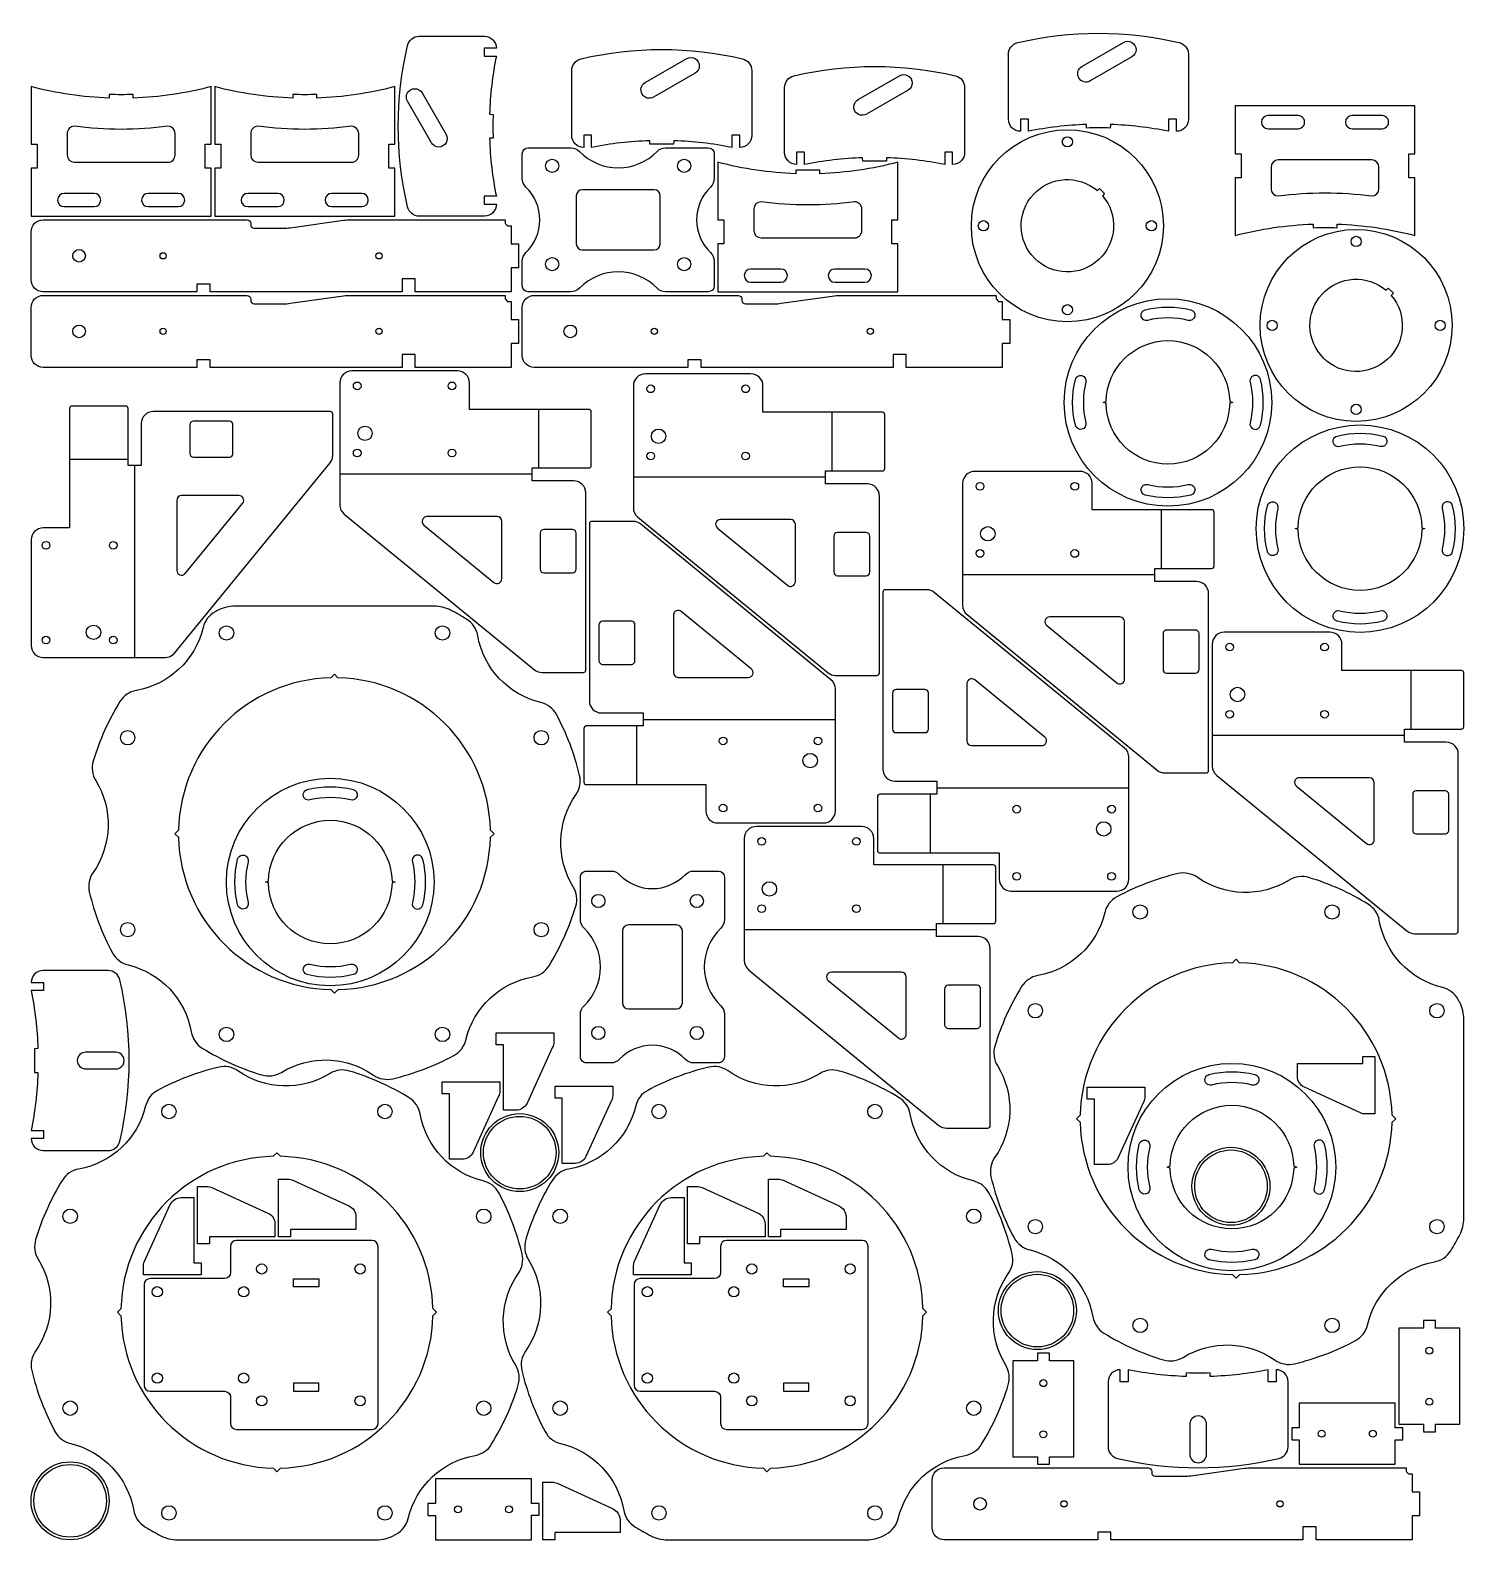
# Model space of a CAD drawing. Extents: x 742 to 1937, y 2055 to 3314.
import ezdxf

# ---------------------------------------------------------------- set-up
doc = ezdxf.new("R2010")
doc.units = 0

# ---------------------------------------------------------------- blocks, each defined once
blk = doc.blocks.new('Part772736127', base_point=(-32.5, -32.5))
at = {"layer": '1'}
for radius in [32.5, 30.25]:
    blk.add_circle((0, 0), radius, dxfattribs=at)
blk = doc.blocks.new('Part1965034596', base_point=(-105, -78.79375))
at = {"layer": '1'}
blk.add_lwpolyline([(90, 73.79375, 0.414213562373101), (85, 78.79375), (-28, 78.79375, 0.414213562373095), (-33, 73.79375), (-33, 52, -0.414213562373095), (-38, 47), (-100, 47, 0.414213562373092), (-105, 42), (-105, -42, 0.414213562373099), (-100, -47), (-38, -47, -0.414213562373095), (-33, -52), (-33, -73.79375, 0.414213562373095), (-28, -78.79375), (85, -78.79375, 0.414213562373092), (90, -73.79375)], format="xyb", close=True, dxfattribs=at)
for points in [[(40.5, 46.8), (40.5, 40.2), (19.5, 40.2), (19.5, 46.8)], [(40.5, -40.2), (19.5, -40.2), (19.5, -46.8), (40.5, -46.8)]]:
    blk.add_lwpolyline(points, close=True, dxfattribs=at)
for centre, radius in [((-7, 55), 4.25), ((75, 55), 4.24999999999999), ((-94, 36), 4.24999999999999), ((-22, 36), 4.24999999999999), ((-94, -36), 4.25), ((-22, -36), 4.25), ((-7, -55), 4.25), ((75, -55), 4.24999999999999)]:
    blk.add_circle(centre, radius, dxfattribs=at)
blk = doc.blocks.new('Part1704100610', base_point=(-189.73666, -204.851488))
at = {"layer": '1'}
for points in [[(204.309539385929, 48.5552480779315, 0.0650617347831467), (184.971948251399, 99.4252400554387, 0.213966066915621), (172.00150119253, 109.409070233091, -0.298626276793073), (119.338404129656, 165.267075854709, 0.213966066916076), (110.13491558279, 178.802405938991, 0.0650617347831469), (60.490657473481, 201.099180402143, 0.213966066915617), (44.259532382469, 198.987323352667, -0.298626276792599), (-32.4764752276682, 201.246464859809, 0.213966066915617), (-48.5552480779314, 204.309539385929, 0.0650617347831463), (-99.4252400555704, 184.971948251343, 0.213966066915617), (-109.409070233131, 172.00150119262, -0.298626276792598), (-165.267075854743, 119.33840412965, 0.213966066915619), (-178.802405938918, 110.134915582913, 0.0182533898099952), (-186.359436211776, 96.7995895385324, 0.120342421892805), (-189.7366596101, 82.9710767473), (-189.7366596101, -82.9710767473, 0.120342421892803), (-186.359436211729, -96.7995895386266, 0.00353541042897202), (-184.971948251399, -99.4252400554388, 0.213966066915616), (-172.00150119262, -109.409070233031, -0.298626276793075), (-119.338404129702, -165.26707585467, 0.213966066915621), (-110.134915583043, -178.8024059389, 0.0650617347835846), (-60.490657473481, -201.099180402143, 0.213966066915615), (-44.2595323824586, -198.987323352715, -0.298626276793075), (32.4764752276684, -201.246464859879, 0.213966066915617), (48.5552480775748, -204.309539386014, 0.0650617347835856), (99.4252400554704, -184.971948251343, 0.213966066915618), (109.409070233091, -172.00150119263, -0.298626276793074), (165.267075854709, -119.338404129657, 0.213966066915616), (178.8024059389, -110.134915582943, 0.0650617347835846), (201.099180402153, -60.4906574735506, 0.213966066915619), (198.987323352667, -44.259532382469, -0.298626276793074), (201.246464859879, 32.4764752276684, 0.213966066916073)], [(133, 0), (129.965380005602, 2.99999999992765, 0.400905769486172), (2.93378322918637, 129.966891614611), (0, 133), (-2.99999999992764, 129.965380005602, 0.400905769486172), (-129.966891614611, 2.93378322918637), (-133, 0), (-129.965380005602, -2.99999999992766, 0.400905769486172), (-2.93378322918632, -129.966891614611), (0, -133), (2.99999999992765, -129.965380005602, 0.400905769486172), (129.966891614611, -2.93378322918633)]]:
    blk.add_lwpolyline(points, format="xyb", close=True, dxfattribs=at)
for centre, radius in [((-80, 172.3368793961), 6), ((80, 172.3368793961), 6.00000000000003), ((-167.3320053068, 90), 6.00000000000003), ((167.3320053068, 90), 6.00000000000003), ((-167.3320053068, -90), 6.00000000000001), ((167.3320053068, -90), 6.00000000000001), ((-80, -172.3368793961), 6), ((80, -172.3368793961), 6.00000000000003)]:
    blk.add_circle(centre, radius, dxfattribs=at)
blk = doc.blocks.new('Part1597019131', base_point=(-105, -78.79375))
at = {"layer": '1'}
blk.add_lwpolyline([(90, 73.79375, 0.414213562373101), (85, 78.79375), (-28, 78.79375, 0.414213562373095), (-33, 73.79375), (-33, 52, -0.414213562373095), (-38, 47), (-100, 47, 0.414213562373092), (-105, 42), (-105, -42, 0.414213562373099), (-100, -47), (-38, -47, -0.414213562373095), (-33, -52), (-33, -73.79375, 0.414213562373095), (-28, -78.79375), (85, -78.79375, 0.414213562373092), (90, -73.79375)], format="xyb", close=True, dxfattribs=at)
for points in [[(40.5, 46.8), (40.5, 40.2), (19.5, 40.2), (19.5, 46.8)], [(40.5, -40.2), (19.5, -40.2), (19.5, -46.8), (40.5, -46.8)]]:
    blk.add_lwpolyline(points, close=True, dxfattribs=at)
for centre, radius in [((-7, 55), 4.25), ((75, 55), 4.24999999999999), ((-94, 36), 4.24999999999999), ((-22, 36), 4.24999999999999), ((-94, -36), 4.25), ((-22, -36), 4.25), ((-7, -55), 4.25), ((75, -55), 4.24999999999999)]:
    blk.add_circle(centre, radius, dxfattribs=at)
blk = doc.blocks.new('Part998661393', base_point=(-189.73666, -204.851488))
at = {"layer": '1'}
for points in [[(204.309539385929, 48.5552480779315, 0.0650617347831467), (184.971948251399, 99.4252400554387, 0.213966066915621), (172.00150119253, 109.409070233091, -0.298626276793073), (119.338404129656, 165.267075854709, 0.213966066916076), (110.13491558279, 178.802405938991, 0.0650617347831469), (60.490657473481, 201.099180402143, 0.213966066915617), (44.259532382469, 198.987323352667, -0.298626276792599), (-32.4764752276682, 201.246464859809, 0.213966066915617), (-48.5552480779314, 204.309539385929, 0.0650617347831463), (-99.4252400555704, 184.971948251343, 0.213966066915617), (-109.409070233131, 172.00150119262, -0.298626276792598), (-165.267075854743, 119.33840412965, 0.213966066915619), (-178.802405938918, 110.134915582913, 0.0182533898099952), (-186.359436211776, 96.7995895385324, 0.120342421892805), (-189.7366596101, 82.9710767473), (-189.7366596101, -82.9710767473, 0.120342421892803), (-186.359436211729, -96.7995895386266, 0.00353541042897202), (-184.971948251399, -99.4252400554388, 0.213966066915616), (-172.00150119262, -109.409070233031, -0.298626276793075), (-119.338404129702, -165.26707585467, 0.213966066915621), (-110.134915583043, -178.8024059389, 0.0650617347835846), (-60.490657473481, -201.099180402143, 0.213966066915615), (-44.2595323824586, -198.987323352715, -0.298626276793075), (32.4764752276684, -201.246464859879, 0.213966066915617), (48.5552480775748, -204.309539386014, 0.0650617347835856), (99.4252400554704, -184.971948251343, 0.213966066915618), (109.409070233091, -172.00150119263, -0.298626276793074), (165.267075854709, -119.338404129657, 0.213966066915616), (178.8024059389, -110.134915582943, 0.0650617347835846), (201.099180402153, -60.4906574735506, 0.213966066915619), (198.987323352667, -44.259532382469, -0.298626276793074), (201.246464859879, 32.4764752276684, 0.213966066916073)], [(133, 0), (129.965380005602, 2.99999999992765, 0.400905769486172), (2.93378322918637, 129.966891614611), (0, 133), (-2.99999999992764, 129.965380005602, 0.400905769486172), (-129.966891614611, 2.93378322918637), (-133, 0), (-129.965380005602, -2.99999999992766, 0.400905769486172), (-2.93378322918632, -129.966891614611), (0, -133), (2.99999999992765, -129.965380005602, 0.400905769486172), (129.966891614611, -2.93378322918633)]]:
    blk.add_lwpolyline(points, format="xyb", close=True, dxfattribs=at)
for centre, radius in [((-80, 172.3368793961), 6), ((80, 172.3368793961), 6.00000000000003), ((-167.3320053068, 90), 6.00000000000003), ((167.3320053068, 90), 6.00000000000003), ((-167.3320053068, -90), 6.00000000000001), ((167.3320053068, -90), 6.00000000000001), ((-80, -172.3368793961), 6), ((80, -172.3368793961), 6.00000000000003)]:
    blk.add_circle(centre, radius, dxfattribs=at)
blk = doc.blocks.new('Part1743427848', base_point=(-86.2530466, 179.488006))
at = {"layer": '1'}
blk.add_lwpolyline([(6.3446482953, 209.8935032245), (0.0448051234, 209.8928922702), (0.0448051234, 230.2909654144), (-79.9532034087, 230.283207264), (-79.9532034087, 209.8851341197), (-86.2530465806, 209.8845231654), (-86.2530465806, 199.8854677025), (-79.9532034087, 199.8860786568), (-79.9532034087, 179.4880055126), (0.0448051234, 179.495763663), (0.0448051234, 199.8938368073), (6.3446482953, 199.8944477616)], close=True, dxfattribs=at)
for centre, radius in [((-61.2533683553, 204.8873036054), 2.89984235036404), ((-18.654428812, 204.8914348205), 2.89984235036402)]:
    blk.add_circle(centre, radius, dxfattribs=at)
blk = doc.blocks.new('Part1932540081', base_point=(-1.0658141e-14, 0))
at = {"layer": '1'}
blk.add_lwpolyline([(406.3, 40), (406.3, 20), (400, 20), (400, 0), (320.1, 0), (320.1, 10.85), (309.1, 10.85), (309.1, 0), (149.1, 0), (149.1, 6.35), (138.1, 6.35), (138.1, 0), (10, 8.88178419700125e-15, -0.414213562373095), (0, 10), (-1.06581410364015e-14, 50, -0.414213562373095), (10, 60), (180, 60, -0.414213562373096), (183, 57), (183, 56, 0.414213562373106), (186, 52.9999999999999), (210.2135871688, 53, 0.0347880087362431), (215.7595009502, 53.386330133), (260.2404990498, 59.613669867, -0.0347880087362425), (265.7864128312, 60.0000000000072), (395, 60), (395, 57), (397, 55), (400, 55), (400, 40)], format="xyb", close=True, dxfattribs=at)
for centre, radius in [((40, 30), 5.25000000000001), ((110, 30), 2.59999999999999), ((290, 30), 2.60000000000002)]:
    blk.add_circle(centre, radius, dxfattribs=at)
blk = doc.blocks.new('Part1883483843', base_point=(-75, -45))
at = {"layer": '1'}
for points in [[(75, 19.1818861565, 0.348317662192296), (67.2807017543825, 28.9183331217722, 0.115557869073172), (-67.2807017542823, 28.9183331218198, 0.348317662192296), (-75, 19.1818861565), (-75, -35, 0.414213562373095), (-65, -45), (-65, -34.8), (-58.4, -34.8), (-58.4000000000326, -45.0000000000537, -0.0413680035590615), (-10, -39.3311559539), (-9.8983050847, -42.3294318158, -0.0169540243891605), (9.89830508492086, -42.3294318157606), (10, -39.3311559539, -0.0413680035590613), (58.4, -45), (58.4, -34.8), (65, -34.8), (65, -45, 0.414213562373096), (75, -35)], [(6.99999999999999, 25.5, 1), (-6.99999999999999, 25.5), (-7, 0.5, 1), (6.99999999999999, 0.499999999999998)]]:
    blk.add_lwpolyline(points, format="xyb", close=True, dxfattribs=at)
blk = doc.blocks.new('Part278278128', base_point=(-86.2530466, 179.488006))
at = {"layer": '1'}
blk.add_lwpolyline([(6.3446482953, 209.8935032245), (0.0448051234, 209.8928922702), (0.0448051234, 230.2909654144), (-79.9532034087, 230.283207264), (-79.9532034087, 209.8851341197), (-86.2530465806, 209.8845231654), (-86.2530465806, 199.8854677025), (-79.9532034087, 199.8860786568), (-79.9532034087, 179.4880055126), (0.0448051234, 179.495763663), (0.0448051234, 199.8938368073), (6.3446482953, 199.8944477616)], close=True, dxfattribs=at)
for centre, radius in [((-61.2533683553, 204.8873036054), 2.89984235036404), ((-18.654428812, 204.8914348205), 2.89984235036402)]:
    blk.add_circle(centre, radius, dxfattribs=at)
blk = doc.blocks.new('Part1150866557', base_point=(-32.5, -32.5))
at = {"layer": '1'}
for radius in [32.5, 30.25]:
    blk.add_circle((0, 0), radius, dxfattribs=at)
blk = doc.blocks.new('Part315220783', base_point=(-86.2530466, 179.488006))
at = {"layer": '1'}
blk.add_lwpolyline([(6.3446482953, 209.8935032245), (0.0448051234, 209.8928922702), (0.0448051234, 230.2909654144), (-79.9532034087, 230.283207264), (-79.9532034087, 209.8851341197), (-86.2530465806, 209.8845231654), (-86.2530465806, 199.8854677025), (-79.9532034087, 199.8860786568), (-79.9532034087, 179.4880055126), (0.0448051234, 179.495763663), (0.0448051234, 199.8938368073), (6.3446482953, 199.8944477616)], close=True, dxfattribs=at)
for centre, radius in [((-61.2533683553, 204.8873036054), 2.89984235036404), ((-18.654428812, 204.8914348205), 2.89984235036402)]:
    blk.add_circle(centre, radius, dxfattribs=at)
blk = doc.blocks.new('Part1193996722', base_point=(-86.2530466, 179.488006))
at = {"layer": '1'}
blk.add_lwpolyline([(6.3446482953, 209.8935032245), (0.0448051234, 209.8928922702), (0.0448051234, 230.2909654144), (-79.9532034087, 230.283207264), (-79.9532034087, 209.8851341197), (-86.2530465806, 209.8845231654), (-86.2530465806, 199.8854677025), (-79.9532034087, 199.8860786568), (-79.9532034087, 179.4880055126), (0.0448051234, 179.495763663), (0.0448051234, 199.8938368073), (6.3446482953, 199.8944477616)], close=True, dxfattribs=at)
for centre, radius in [((-61.2533683553, 204.8873036054), 2.89984235036404), ((-18.654428812, 204.8914348205), 2.89984235036402)]:
    blk.add_circle(centre, radius, dxfattribs=at)
blk = doc.blocks.new('Part947723894', base_point=(-32.5, -32.5))
at = {"layer": '1'}
for radius in [32.5, 30.25]:
    blk.add_circle((0, 0), radius, dxfattribs=at)
blk = doc.blocks.new('Part1746981867', base_point=(-86.5, -86.5))
at = {"layer": '1'}
for points in [[(19.0805870326648, 77.1762994609093, -1), (16.9205205761352, 68.4393598992907, 0.121783493089402), (-16.9205205761482, 68.4393598993465, -1), (-19.0805870326648, 77.1762994610093, -0.121783493089402)], [(54, 0), (51.494514551, -0.7516456347, -0.985509909313721), (-51.4945145509675, -0.751645634721944), (-54, 0), (-51.4945145509675, 0.751645634721933, -0.985509909313721), (51.4945145509675, 0.751645634721934)], [(-68.4393598993455, 16.9205205761479, 0.121783493089402), (-68.4393598993455, -16.9205205761479, -0.999999999999996), (-77.1762994609627, -19.0805870326771, -0.121783493089402), (-77.1762994609093, 19.0805870326648, -1)], [(77.1762994610109, 19.0805870326652, 1), (68.4393598993464, 16.9205205761481, -0.121783493089403), (68.4393598993464, -16.9205205761482, 1), (77.17629946101, -19.0805870326649, 0.121783493089402)], [(19.0805870326775, -77.1762994609642, -0.121783493089403), (-19.0805870326775, -77.1762994609642, -0.999999999999998), (-16.920520576135, -68.4393598992899, 0.121783493089403), (16.9205205761477, -68.4393598993448, -1)]]:
    blk.add_lwpolyline(points, format="xyb", close=True, dxfattribs=at)
blk.add_circle((0, 0), 86.5, dxfattribs=at)
blk = doc.blocks.new('Part1781340505', base_point=(-189.73666, -204.851488))
at = {"layer": '1'}
for points in [[(204.309539385929, 48.5552480779315, 0.0650617347831467), (184.971948251399, 99.4252400554387, 0.213966066915621), (172.00150119253, 109.409070233091, -0.298626276793073), (119.338404129656, 165.267075854709, 0.213966066916076), (110.13491558279, 178.802405938991, 0.0650617347831469), (60.490657473481, 201.099180402143, 0.213966066915617), (44.259532382469, 198.987323352667, -0.298626276792599), (-32.4764752276682, 201.246464859809, 0.213966066915617), (-48.5552480779314, 204.309539385929, 0.0650617347831463), (-99.4252400555704, 184.971948251343, 0.213966066915617), (-109.409070233131, 172.00150119262, -0.298626276792598), (-165.267075854743, 119.33840412965, 0.213966066915619), (-178.802405938918, 110.134915582913, 0.0182533898099952), (-186.359436211776, 96.7995895385324, 0.120342421892805), (-189.7366596101, 82.9710767473), (-189.7366596101, -82.9710767473, 0.120342421892803), (-186.359436211729, -96.7995895386266, 0.00353541042897202), (-184.971948251399, -99.4252400554388, 0.213966066915616), (-172.00150119262, -109.409070233031, -0.298626276793075), (-119.338404129702, -165.26707585467, 0.213966066915621), (-110.134915583043, -178.8024059389, 0.0650617347835846), (-60.490657473481, -201.099180402143, 0.213966066915615), (-44.2595323824586, -198.987323352715, -0.298626276793075), (32.4764752276684, -201.246464859879, 0.213966066915617), (48.5552480775748, -204.309539386014, 0.0650617347835856), (99.4252400554704, -184.971948251343, 0.213966066915618), (109.409070233091, -172.00150119263, -0.298626276793074), (165.267075854709, -119.338404129657, 0.213966066915616), (178.8024059389, -110.134915582943, 0.0650617347835846), (201.099180402153, -60.4906574735506, 0.213966066915619), (198.987323352667, -44.259532382469, -0.298626276793074), (201.246464859879, 32.4764752276684, 0.213966066916073)], [(133, 0), (129.965380005602, 2.99999999992765, 0.400905769486172), (2.93378322918637, 129.966891614611), (0, 133), (-2.99999999992764, 129.965380005602, 0.400905769486172), (-129.966891614611, 2.93378322918637), (-133, 0), (-129.965380005602, -2.99999999992766, 0.400905769486172), (-2.93378322918632, -129.966891614611), (0, -133), (2.99999999992765, -129.965380005602, 0.400905769486172), (129.966891614611, -2.93378322918633)]]:
    blk.add_lwpolyline(points, format="xyb", close=True, dxfattribs=at)
for centre, radius in [((-80, 172.3368793961), 6), ((80, 172.3368793961), 6.00000000000003), ((-167.3320053068, 90), 6.00000000000003), ((167.3320053068, 90), 6.00000000000003), ((-167.3320053068, -90), 6.00000000000001), ((167.3320053068, -90), 6.00000000000001), ((-80, -172.3368793961), 6), ((80, -172.3368793961), 6.00000000000003)]:
    blk.add_circle(centre, radius, dxfattribs=at)
blk = doc.blocks.new('Part1171960400', base_point=(-32.5, -32.5))
at = {"layer": '1'}
for radius in [32.5, 30.25]:
    blk.add_circle((0, 0), radius, dxfattribs=at)
blk = doc.blocks.new('Part831765462', base_point=(-75, -45))
at = {"layer": '1'}
for points in [[(75, 19.1818861565, 0.348317662192296), (67.2807017543825, 28.9183331217722, 0.115557869073172), (-67.2807017542823, 28.9183331218198, 0.348317662192296), (-75, 19.1818861565), (-75, -35, 0.414213562373095), (-65, -45), (-65, -34.8), (-58.4, -34.8), (-58.4000000000326, -45.0000000000537, -0.0413680035590615), (-10, -39.3311559539), (-9.8983050847, -42.3294318158, -0.0169540243891605), (9.89830508492086, -42.3294318157606), (10, -39.3311559539, -0.0413680035590613), (58.4, -45), (58.4, -34.8), (65, -34.8), (65, -45, 0.414213562373096), (75, -35)], [(6.99999999999999, 25.5, 1), (-6.99999999999999, 25.5), (-7, 0.5, 1), (6.99999999999999, 0.499999999999998)]]:
    blk.add_lwpolyline(points, format="xyb", close=True, dxfattribs=at)
blk = doc.blocks.new('Part1027717223', base_point=(-160, -1.0658141e-14))
at = {"layer": '1'}
for points in [[(0, 115), (0, 94.5474144968, -0.203601513502596), (-3.05754008763368, 87.3500364765953, 0.424813047065696), (-3.05754008758596, 32.6499635233586, -0.203601513502598), (1.06581410364015e-14, 25.4525855032), (0, 5, -0.414213562373095), (-5, 0), (-40.5118425974, -1.06581410364015e-14, -0.20293818209371), (-47.6915075797189, 3.03922340952446, 0.423309920037939), (-112.308492420315, 3.03922340955011, -0.202938182093711), (-119.4881574026, 0), (-155, 0, -0.414213562373098), (-160, 5), (-160, 25.4525855032, -0.203601513502598), (-156.942459912366, 32.6499635234046, 0.42481304706518), (-156.942459912365, 87.3500364766312, -0.203601513503047), (-160, 94.5474144968), (-160, 115, -0.414213562373098), (-155, 120), (-119.4881574026, 120, -0.202938182093712), (-112.308492420315, 116.96077659045, 0.423309920037939), (-47.6915075796847, 116.96077659045, -0.202938182093711), (-40.5118425974, 120), (-5, 120, -0.414213562373099)], [(-45, 80, 0.414213562373095), (-50, 85), (-110, 85, 0.414213562373095), (-115, 80), (-115, 40, 0.414213562373095), (-110, 35), (-50, 35, 0.414213562373095), (-45, 40)]]:
    blk.add_lwpolyline(points, format="xyb", close=True, dxfattribs=at)
for centre, radius in [((-135, 105), 5.5), ((-25, 105), 5.49999999999999), ((-135, 23), 5.5), ((-25, 23), 5.5)]:
    blk.add_circle(centre, radius, dxfattribs=at)
blk = doc.blocks.new('Part1628856280', base_point=(-4.58218937, -91.3821894))
at = {"layer": '1'}
for points in [[(205, 20.261208724, 0.224949845407776), (201.332377902573, 28.0007817160333), (42.7627441208726, 157.739572992033, 0.173131770096427), (36.4303662183, 160), (2, 160, 0.41421356237311), (0, 158), (3.5527136788005e-15, 10.35, 0.414213562373095), (10, 0.35), (44.8, 0.35), (44.8, -10.5321893712), (-2.5821893712, -10.5321893712, 0.414213562373096), (-4.5821893712, -12.5321893712), (-4.5821893712, -57.3821893712, 0.414213562373093), (-2.5821893712, -59.3821893712), (97, -59.3821893712), (97, -81.3821893712, 0.414213562373094), (107, -91.3821893712), (195, -91.3821893712001, 0.414213562373096), (205, -81.3821893712)], [(38, 73.85, 0.414213562373096), (35, 76.85), (11, 76.85, 0.414213562373098), (7.99999999999999, 73.85), (8.00000000000001, 43.85, 0.414213562373095), (11, 40.85), (35, 40.85, 0.414213562373096), (38, 43.85)], [(134.9447127456, 37.0958291968), (76.532951161, 84.8872704933, 0.632719908898981), (70, 81.7914412965), (70, 34, 0.414213562373092), (74, 30), (132.4117615846, 30, 0.704838323350157)]]:
    blk.add_lwpolyline(points, format="xyb", close=True, dxfattribs=at)
for centre, radius in [((111.5, -22.9571893712), 3.19999999999999), ((190.5, -22.9571893712), 3.20000000000002), ((184, -39.3821893712), 6.00000000000006), ((111.5, -78.9571893712), 3.19999999999999), ((190.5, -78.9571893712), 3.20000000000002)]:
    blk.add_circle(centre, radius, dxfattribs=at)
at = {"layer": '2'}
for p, q in [((39.5339053144, -59.3821893712), (39.5339053144, -10.5321893712)), ((44.8, -5.2660946856), (205, -5.2660946856))]:
    blk.add_line(p, q, dxfattribs=at)
blk = doc.blocks.new('Part2035160478', base_point=(-86.5, -86.5))
at = {"layer": '1'}
for points in [[(19.0805870326648, 77.1762994609093, -1), (16.9205205761352, 68.4393598992907, 0.121783493089402), (-16.9205205761482, 68.4393598993465, -1), (-19.0805870326648, 77.1762994610093, -0.121783493089402)], [(54, 0), (51.494514551, -0.7516456347, -0.985509909313721), (-51.4945145509675, -0.751645634721944), (-54, 0), (-51.4945145509675, 0.751645634721933, -0.985509909313721), (51.4945145509675, 0.751645634721934)], [(-68.4393598993455, 16.9205205761479, 0.121783493089402), (-68.4393598993455, -16.9205205761479, -0.999999999999996), (-77.1762994609627, -19.0805870326771, -0.121783493089402), (-77.1762994609093, 19.0805870326648, -1)], [(77.1762994610109, 19.0805870326652, 1), (68.4393598993464, 16.9205205761481, -0.121783493089403), (68.4393598993464, -16.9205205761482, 1), (77.17629946101, -19.0805870326649, 0.121783493089402)], [(19.0805870326775, -77.1762994609642, -0.121783493089403), (-19.0805870326775, -77.1762994609642, -0.999999999999998), (-16.920520576135, -68.4393598992899, 0.121783493089403), (16.9205205761477, -68.4393598993448, -1)]]:
    blk.add_lwpolyline(points, format="xyb", close=True, dxfattribs=at)
blk.add_circle((0, 0), 86.5, dxfattribs=at)
blk = doc.blocks.new('Part1925720260', base_point=(-189.73666, -204.851488))
at = {"layer": '1'}
for points in [[(204.309539385929, 48.5552480779315, 0.0650617347831467), (184.971948251399, 99.4252400554387, 0.213966066915621), (172.00150119253, 109.409070233091, -0.298626276793073), (119.338404129656, 165.267075854709, 0.213966066916076), (110.13491558279, 178.802405938991, 0.0650617347831469), (60.490657473481, 201.099180402143, 0.213966066915617), (44.259532382469, 198.987323352667, -0.298626276792599), (-32.4764752276682, 201.246464859809, 0.213966066915617), (-48.5552480779314, 204.309539385929, 0.0650617347831463), (-99.4252400555704, 184.971948251343, 0.213966066915617), (-109.409070233131, 172.00150119262, -0.298626276792598), (-165.267075854743, 119.33840412965, 0.213966066915619), (-178.802405938918, 110.134915582913, 0.0182533898099952), (-186.359436211776, 96.7995895385324, 0.120342421892805), (-189.7366596101, 82.9710767473), (-189.7366596101, -82.9710767473, 0.120342421892803), (-186.359436211729, -96.7995895386266, 0.00353541042897202), (-184.971948251399, -99.4252400554388, 0.213966066915616), (-172.00150119262, -109.409070233031, -0.298626276793075), (-119.338404129702, -165.26707585467, 0.213966066915621), (-110.134915583043, -178.8024059389, 0.0650617347835846), (-60.490657473481, -201.099180402143, 0.213966066915615), (-44.2595323824586, -198.987323352715, -0.298626276793075), (32.4764752276684, -201.246464859879, 0.213966066915617), (48.5552480775748, -204.309539386014, 0.0650617347835856), (99.4252400554704, -184.971948251343, 0.213966066915618), (109.409070233091, -172.00150119263, -0.298626276793074), (165.267075854709, -119.338404129657, 0.213966066915616), (178.8024059389, -110.134915582943, 0.0650617347835846), (201.099180402153, -60.4906574735506, 0.213966066915619), (198.987323352667, -44.259532382469, -0.298626276793074), (201.246464859879, 32.4764752276684, 0.213966066916073)], [(133, 0), (129.965380005602, 2.99999999992765, 0.400905769486172), (2.93378322918637, 129.966891614611), (0, 133), (-2.99999999992764, 129.965380005602, 0.400905769486172), (-129.966891614611, 2.93378322918637), (-133, 0), (-129.965380005602, -2.99999999992766, 0.400905769486172), (-2.93378322918632, -129.966891614611), (0, -133), (2.99999999992765, -129.965380005602, 0.400905769486172), (129.966891614611, -2.93378322918633)]]:
    blk.add_lwpolyline(points, format="xyb", close=True, dxfattribs=at)
for centre, radius in [((-80, 172.3368793961), 6), ((80, 172.3368793961), 6.00000000000003), ((-167.3320053068, 90), 6.00000000000003), ((167.3320053068, 90), 6.00000000000003), ((-167.3320053068, -90), 6.00000000000001), ((167.3320053068, -90), 6.00000000000001), ((-80, -172.3368793961), 6), ((80, -172.3368793961), 6.00000000000003)]:
    blk.add_circle(centre, radius, dxfattribs=at)
blk = doc.blocks.new('Part2021573954', base_point=(-4.58218937, -91.3821894))
at = {"layer": '1'}
for points in [[(205, 20.261208724, 0.224949845407776), (201.332377902573, 28.0007817160333), (42.7627441208726, 157.739572992033, 0.173131770096427), (36.4303662183, 160), (2, 160, 0.41421356237311), (0, 158), (3.5527136788005e-15, 10.35, 0.414213562373095), (10, 0.35), (44.8, 0.35), (44.8, -10.5321893712), (-2.5821893712, -10.5321893712, 0.414213562373096), (-4.5821893712, -12.5321893712), (-4.5821893712, -57.3821893712, 0.414213562373093), (-2.5821893712, -59.3821893712), (97, -59.3821893712), (97, -81.3821893712, 0.414213562373094), (107, -91.3821893712), (195, -91.3821893712001, 0.414213562373096), (205, -81.3821893712)], [(38, 73.85, 0.414213562373096), (35, 76.85), (11, 76.85, 0.414213562373098), (7.99999999999999, 73.85), (8.00000000000001, 43.85, 0.414213562373095), (11, 40.85), (35, 40.85, 0.414213562373096), (38, 43.85)], [(134.9447127456, 37.0958291968), (76.532951161, 84.8872704933, 0.632719908898981), (70, 81.7914412965), (70, 34, 0.414213562373092), (74, 30), (132.4117615846, 30, 0.704838323350157)]]:
    blk.add_lwpolyline(points, format="xyb", close=True, dxfattribs=at)
for centre, radius in [((111.5, -22.9571893712), 3.19999999999999), ((190.5, -22.9571893712), 3.20000000000002), ((184, -39.3821893712), 6.00000000000006), ((111.5, -78.9571893712), 3.19999999999999), ((190.5, -78.9571893712), 3.20000000000002)]:
    blk.add_circle(centre, radius, dxfattribs=at)
at = {"layer": '2'}
for p, q in [((39.5339053144, -59.3821893712), (39.5339053144, -10.5321893712)), ((44.8, -5.2660946856), (205, -5.2660946856))]:
    blk.add_line(p, q, dxfattribs=at)
blk = doc.blocks.new('Part2051565134', base_point=(-4.58218937, -91.3821894))
at = {"layer": '1'}
for points in [[(205, 20.261208724, 0.224949845407776), (201.332377902573, 28.0007817160333), (42.7627441208726, 157.739572992033, 0.173131770096427), (36.4303662183, 160), (2, 160, 0.41421356237311), (0, 158), (3.5527136788005e-15, 10.35, 0.414213562373095), (10, 0.35), (44.8, 0.35), (44.8, -10.5321893712), (-2.5821893712, -10.5321893712, 0.414213562373096), (-4.5821893712, -12.5321893712), (-4.5821893712, -57.3821893712, 0.414213562373093), (-2.5821893712, -59.3821893712), (97, -59.3821893712), (97, -81.3821893712, 0.414213562373094), (107, -91.3821893712), (195, -91.3821893712001, 0.414213562373096), (205, -81.3821893712)], [(38, 73.85, 0.414213562373096), (35, 76.85), (11, 76.85, 0.414213562373098), (7.99999999999999, 73.85), (8.00000000000001, 43.85, 0.414213562373095), (11, 40.85), (35, 40.85, 0.414213562373096), (38, 43.85)], [(134.9447127456, 37.0958291968), (76.532951161, 84.8872704933, 0.632719908898981), (70, 81.7914412965), (70, 34, 0.414213562373092), (74, 30), (132.4117615846, 30, 0.704838323350157)]]:
    blk.add_lwpolyline(points, format="xyb", close=True, dxfattribs=at)
for centre, radius in [((111.5, -22.9571893712), 3.19999999999999), ((190.5, -22.9571893712), 3.20000000000002), ((184, -39.3821893712), 6.00000000000006), ((111.5, -78.9571893712), 3.19999999999999), ((190.5, -78.9571893712), 3.20000000000002)]:
    blk.add_circle(centre, radius, dxfattribs=at)
at = {"layer": '2'}
for p, q in [((39.5339053144, -59.3821893712), (39.5339053144, -10.5321893712)), ((44.8, -5.2660946856), (205, -5.2660946856))]:
    blk.add_line(p, q, dxfattribs=at)
blk = doc.blocks.new('Part1828526655', base_point=(-4.58218937, -91.3821894))
at = {"layer": '1'}
for points in [[(205, 20.261208724, 0.224949845407776), (201.332377902573, 28.0007817160333), (42.7627441208726, 157.739572992033, 0.173131770096427), (36.4303662183, 160), (2, 160, 0.41421356237311), (0, 158), (3.5527136788005e-15, 10.35, 0.414213562373095), (10, 0.35), (44.8, 0.35), (44.8, -10.5321893712), (-2.5821893712, -10.5321893712, 0.414213562373096), (-4.5821893712, -12.5321893712), (-4.5821893712, -57.3821893712, 0.414213562373093), (-2.5821893712, -59.3821893712), (97, -59.3821893712), (97, -81.3821893712, 0.414213562373094), (107, -91.3821893712), (195, -91.3821893712001, 0.414213562373096), (205, -81.3821893712)], [(38, 73.85, 0.414213562373096), (35, 76.85), (11, 76.85, 0.414213562373098), (7.99999999999999, 73.85), (8.00000000000001, 43.85, 0.414213562373095), (11, 40.85), (35, 40.85, 0.414213562373096), (38, 43.85)], [(134.9447127456, 37.0958291968), (76.532951161, 84.8872704933, 0.632719908898981), (70, 81.7914412965), (70, 34, 0.414213562373092), (74, 30), (132.4117615846, 30, 0.704838323350157)]]:
    blk.add_lwpolyline(points, format="xyb", close=True, dxfattribs=at)
for centre, radius in [((111.5, -22.9571893712), 3.19999999999999), ((190.5, -22.9571893712), 3.20000000000002), ((184, -39.3821893712), 6.00000000000006), ((111.5, -78.9571893712), 3.19999999999999), ((190.5, -78.9571893712), 3.20000000000002)]:
    blk.add_circle(centre, radius, dxfattribs=at)
at = {"layer": '2'}
for p, q in [((39.5339053144, -59.3821893712), (39.5339053144, -10.5321893712)), ((44.8, -5.2660946856), (205, -5.2660946856))]:
    blk.add_line(p, q, dxfattribs=at)
blk = doc.blocks.new('Part967312703', base_point=(-4.58218937, -91.3821894))
at = {"layer": '1'}
for points in [[(205, 20.261208724, 0.224949845407776), (201.332377902573, 28.0007817160333), (42.7627441208726, 157.739572992033, 0.173131770096427), (36.4303662183, 160), (2, 160, 0.41421356237311), (0, 158), (3.5527136788005e-15, 10.35, 0.414213562373095), (10, 0.35), (44.8, 0.35), (44.8, -10.5321893712), (-2.5821893712, -10.5321893712, 0.414213562373096), (-4.5821893712, -12.5321893712), (-4.5821893712, -57.3821893712, 0.414213562373093), (-2.5821893712, -59.3821893712), (97, -59.3821893712), (97, -81.3821893712, 0.414213562373094), (107, -91.3821893712), (195, -91.3821893712001, 0.414213562373096), (205, -81.3821893712)], [(38, 73.85, 0.414213562373096), (35, 76.85), (11, 76.85, 0.414213562373098), (7.99999999999999, 73.85), (8.00000000000001, 43.85, 0.414213562373095), (11, 40.85), (35, 40.85, 0.414213562373096), (38, 43.85)], [(134.9447127456, 37.0958291968), (76.532951161, 84.8872704933, 0.632719908898981), (70, 81.7914412965), (70, 34, 0.414213562373092), (74, 30), (132.4117615846, 30, 0.704838323350157)]]:
    blk.add_lwpolyline(points, format="xyb", close=True, dxfattribs=at)
for centre, radius in [((111.5, -22.9571893712), 3.19999999999999), ((190.5, -22.9571893712), 3.20000000000002), ((184, -39.3821893712), 6.00000000000006), ((111.5, -78.9571893712), 3.19999999999999), ((190.5, -78.9571893712), 3.20000000000002)]:
    blk.add_circle(centre, radius, dxfattribs=at)
at = {"layer": '2'}
for p, q in [((39.5339053144, -59.3821893712), (39.5339053144, -10.5321893712)), ((44.8, -5.2660946856), (205, -5.2660946856))]:
    blk.add_line(p, q, dxfattribs=at)
blk = doc.blocks.new('Part1185179674', base_point=(-86.5, -86.5))
at = {"layer": '1'}
for points in [[(19.0805870326648, 77.1762994609093, -1), (16.9205205761352, 68.4393598992907, 0.121783493089402), (-16.9205205761482, 68.4393598993465, -1), (-19.0805870326648, 77.1762994610093, -0.121783493089402)], [(54, 0), (51.494514551, -0.7516456347, -0.985509909313721), (-51.4945145509675, -0.751645634721944), (-54, 0), (-51.4945145509675, 0.751645634721933, -0.985509909313721), (51.4945145509675, 0.751645634721934)], [(-68.4393598993455, 16.9205205761479, 0.121783493089402), (-68.4393598993455, -16.9205205761479, -0.999999999999996), (-77.1762994609627, -19.0805870326771, -0.121783493089402), (-77.1762994609093, 19.0805870326648, -1)], [(77.1762994610109, 19.0805870326652, 1), (68.4393598993464, 16.9205205761481, -0.121783493089403), (68.4393598993464, -16.9205205761482, 1), (77.17629946101, -19.0805870326649, 0.121783493089402)], [(19.0805870326775, -77.1762994609642, -0.121783493089403), (-19.0805870326775, -77.1762994609642, -0.999999999999998), (-16.920520576135, -68.4393598992899, 0.121783493089403), (16.9205205761477, -68.4393598993448, -1)]]:
    blk.add_lwpolyline(points, format="xyb", close=True, dxfattribs=at)
blk.add_circle((0, 0), 86.5, dxfattribs=at)
blk = doc.blocks.new('Part2020617157', base_point=(-4.58218937, -91.3821894))
at = {"layer": '1'}
for points in [[(205, 20.261208724, 0.224949845407776), (201.332377902573, 28.0007817160333), (42.7627441208726, 157.739572992033, 0.173131770096427), (36.4303662183, 160), (2, 160, 0.41421356237311), (0, 158), (3.5527136788005e-15, 10.35, 0.414213562373095), (10, 0.35), (44.8, 0.35), (44.8, -10.5321893712), (-2.5821893712, -10.5321893712, 0.414213562373096), (-4.5821893712, -12.5321893712), (-4.5821893712, -57.3821893712, 0.414213562373093), (-2.5821893712, -59.3821893712), (97, -59.3821893712), (97, -81.3821893712, 0.414213562373094), (107, -91.3821893712), (195, -91.3821893712001, 0.414213562373096), (205, -81.3821893712)], [(38, 73.85, 0.414213562373096), (35, 76.85), (11, 76.85, 0.414213562373098), (7.99999999999999, 73.85), (8.00000000000001, 43.85, 0.414213562373095), (11, 40.85), (35, 40.85, 0.414213562373096), (38, 43.85)], [(134.9447127456, 37.0958291968), (76.532951161, 84.8872704933, 0.632719908898981), (70, 81.7914412965), (70, 34, 0.414213562373092), (74, 30), (132.4117615846, 30, 0.704838323350157)]]:
    blk.add_lwpolyline(points, format="xyb", close=True, dxfattribs=at)
for centre, radius in [((111.5, -22.9571893712), 3.19999999999999), ((190.5, -22.9571893712), 3.20000000000002), ((184, -39.3821893712), 6.00000000000006), ((111.5, -78.9571893712), 3.19999999999999), ((190.5, -78.9571893712), 3.20000000000002)]:
    blk.add_circle(centre, radius, dxfattribs=at)
at = {"layer": '2'}
for p, q in [((39.5339053144, -59.3821893712), (39.5339053144, -10.5321893712)), ((44.8, -5.2660946856), (205, -5.2660946856))]:
    blk.add_line(p, q, dxfattribs=at)
blk = doc.blocks.new('Part1123497184', base_point=(-4.58218937, -91.3821894))
at = {"layer": '1'}
for points in [[(205, 20.261208724, 0.224949845407776), (201.332377902573, 28.0007817160333), (42.7627441208726, 157.739572992033, 0.173131770096427), (36.4303662183, 160), (2, 160, 0.41421356237311), (0, 158), (3.5527136788005e-15, 10.35, 0.414213562373095), (10, 0.35), (44.8, 0.35), (44.8, -10.5321893712), (-2.5821893712, -10.5321893712, 0.414213562373096), (-4.5821893712, -12.5321893712), (-4.5821893712, -57.3821893712, 0.414213562373093), (-2.5821893712, -59.3821893712), (97, -59.3821893712), (97, -81.3821893712, 0.414213562373094), (107, -91.3821893712), (195, -91.3821893712001, 0.414213562373096), (205, -81.3821893712)], [(38, 73.85, 0.414213562373096), (35, 76.85), (11, 76.85, 0.414213562373098), (7.99999999999999, 73.85), (8.00000000000001, 43.85, 0.414213562373095), (11, 40.85), (35, 40.85, 0.414213562373096), (38, 43.85)], [(134.9447127456, 37.0958291968), (76.532951161, 84.8872704933, 0.632719908898981), (70, 81.7914412965), (70, 34, 0.414213562373092), (74, 30), (132.4117615846, 30, 0.704838323350157)]]:
    blk.add_lwpolyline(points, format="xyb", close=True, dxfattribs=at)
for centre, radius in [((111.5, -22.9571893712), 3.19999999999999), ((190.5, -22.9571893712), 3.20000000000002), ((184, -39.3821893712), 6.00000000000006), ((111.5, -78.9571893712), 3.19999999999999), ((190.5, -78.9571893712), 3.20000000000002)]:
    blk.add_circle(centre, radius, dxfattribs=at)
at = {"layer": '2'}
for p, q in [((39.5339053144, -59.3821893712), (39.5339053144, -10.5321893712)), ((44.8, -5.2660946856), (205, -5.2660946856))]:
    blk.add_line(p, q, dxfattribs=at)
blk = doc.blocks.new('Part1722219917', base_point=(-4.58218937, -91.3821894))
at = {"layer": '1'}
for points in [[(205, 20.261208724, 0.224949845407776), (201.332377902573, 28.0007817160333), (42.7627441208726, 157.739572992033, 0.173131770096427), (36.4303662183, 160), (2, 160, 0.41421356237311), (0, 158), (3.5527136788005e-15, 10.35, 0.414213562373095), (10, 0.35), (44.8, 0.35), (44.8, -10.5321893712), (-2.5821893712, -10.5321893712, 0.414213562373096), (-4.5821893712, -12.5321893712), (-4.5821893712, -57.3821893712, 0.414213562373093), (-2.5821893712, -59.3821893712), (97, -59.3821893712), (97, -81.3821893712, 0.414213562373094), (107, -91.3821893712), (195, -91.3821893712001, 0.414213562373096), (205, -81.3821893712)], [(38, 73.85, 0.414213562373096), (35, 76.85), (11, 76.85, 0.414213562373098), (7.99999999999999, 73.85), (8.00000000000001, 43.85, 0.414213562373095), (11, 40.85), (35, 40.85, 0.414213562373096), (38, 43.85)], [(134.9447127456, 37.0958291968), (76.532951161, 84.8872704933, 0.632719908898981), (70, 81.7914412965), (70, 34, 0.414213562373092), (74, 30), (132.4117615846, 30, 0.704838323350157)]]:
    blk.add_lwpolyline(points, format="xyb", close=True, dxfattribs=at)
for centre, radius in [((111.5, -22.9571893712), 3.19999999999999), ((190.5, -22.9571893712), 3.20000000000002), ((184, -39.3821893712), 6.00000000000006), ((111.5, -78.9571893712), 3.19999999999999), ((190.5, -78.9571893712), 3.20000000000002)]:
    blk.add_circle(centre, radius, dxfattribs=at)
at = {"layer": '2'}
for p, q in [((39.5339053144, -59.3821893712), (39.5339053144, -10.5321893712)), ((44.8, -5.2660946856), (205, -5.2660946856))]:
    blk.add_line(p, q, dxfattribs=at)
blk = doc.blocks.new('Part1136670345', base_point=(-86.5, -86.5))
at = {"layer": '1'}
for points in [[(19.0805870326648, 77.1762994609093, -1), (16.9205205761352, 68.4393598992907, 0.121783493089402), (-16.9205205761482, 68.4393598993465, -1), (-19.0805870326648, 77.1762994610093, -0.121783493089402)], [(54, 0), (51.494514551, -0.7516456347, -0.985509909313721), (-51.4945145509675, -0.751645634721944), (-54, 0), (-51.4945145509675, 0.751645634721933, -0.985509909313721), (51.4945145509675, 0.751645634721934)], [(-68.4393598993455, 16.9205205761479, 0.121783493089402), (-68.4393598993455, -16.9205205761479, -0.999999999999996), (-77.1762994609627, -19.0805870326771, -0.121783493089402), (-77.1762994609093, 19.0805870326648, -1)], [(77.1762994610109, 19.0805870326652, 1), (68.4393598993464, 16.9205205761481, -0.121783493089403), (68.4393598993464, -16.9205205761482, 1), (77.17629946101, -19.0805870326649, 0.121783493089402)], [(19.0805870326775, -77.1762994609642, -0.121783493089403), (-19.0805870326775, -77.1762994609642, -0.999999999999998), (-16.920520576135, -68.4393598992899, 0.121783493089403), (16.9205205761477, -68.4393598993448, -1)]]:
    blk.add_lwpolyline(points, format="xyb", close=True, dxfattribs=at)
blk.add_circle((0, 0), 86.5, dxfattribs=at)
blk = doc.blocks.new('Part1181491223', base_point=(-80, -80))
at = {"layer": '1'}
blk.add_lwpolyline([(31.0299236875, 26.7872830004), (29.2621567345, 25.0195160474, -25.6276463061951), (25.0195160474, 29.2621567345), (26.7872830004, 31.0299236875)], format="xyb", close=True, dxfattribs=at)
for centre, radius in [((0, 0), 80), ((0, 70), 4.2499999999998), ((-70, 0), 4.24999999999983), ((70, 0), 4.24999999999982), ((0, -70), 4.24999999999985)]:
    blk.add_circle(centre, radius, dxfattribs=at)
blk = doc.blocks.new('Part2097295216', base_point=(-1.0658141e-14, 0))
at = {"layer": '1'}
blk.add_lwpolyline([(406.3, 40), (406.3, 20), (400, 20), (400, 0), (320.1, 0), (320.1, 10.85), (309.1, 10.85), (309.1, 0), (149.1, 0), (149.1, 6.35), (138.1, 6.35), (138.1, 0), (10, 8.88178419700125e-15, -0.414213562373095), (0, 10), (-1.06581410364015e-14, 50, -0.414213562373095), (10, 60), (180, 60, -0.414213562373096), (183, 57), (183, 56, 0.414213562373106), (186, 52.9999999999999), (210.2135871688, 53, 0.0347880087362431), (215.7595009502, 53.386330133), (260.2404990498, 59.613669867, -0.0347880087362425), (265.7864128312, 60.0000000000072), (395, 60), (395, 57), (397, 55), (400, 55), (400, 40)], format="xyb", close=True, dxfattribs=at)
for centre, radius in [((40, 30), 5.25000000000001), ((110, 30), 2.59999999999999), ((290, 30), 2.60000000000002)]:
    blk.add_circle(centre, radius, dxfattribs=at)
blk = doc.blocks.new('Part1992369532', base_point=(-1.0658141e-14, 0))
at = {"layer": '1'}
blk.add_lwpolyline([(406.3, 40), (406.3, 20), (400, 20), (400, 0), (320.1, 0), (320.1, 10.85), (309.1, 10.85), (309.1, 0), (149.1, 0), (149.1, 6.35), (138.1, 6.35), (138.1, 0), (10, 8.88178419700125e-15, -0.414213562373095), (0, 10), (-1.06581410364015e-14, 50, -0.414213562373095), (10, 60), (180, 60, -0.414213562373096), (183, 57), (183, 56, 0.414213562373106), (186, 52.9999999999999), (210.2135871688, 53, 0.0347880087362431), (215.7595009502, 53.386330133), (260.2404990498, 59.613669867, -0.0347880087362425), (265.7864128312, 60.0000000000072), (395, 60), (395, 57), (397, 55), (400, 55), (400, 40)], format="xyb", close=True, dxfattribs=at)
for centre, radius in [((40, 30), 5.25000000000001), ((110, 30), 2.59999999999999), ((290, 30), 2.60000000000002)]:
    blk.add_circle(centre, radius, dxfattribs=at)
blk = doc.blocks.new('Part211613949')
at = {"layer": '1'}
for points in [[(108, 150), (60, 150), (60, 145), (40, 145), (40, 150), (0, 150), (0, 0), (40, 0), (40, 5), (60, 5), (60, 0), (108, 0, -0.055846499269278), (98.4763925975946, 64.9999999998252), (101.476392597583, 65.0000000001771, -0.0171282090511119), (101.4763925976, 85), (98.4763925975946, 85.0000000001748, -0.0558464992692781)], [(19, 122.5, 1), (8, 122.5), (8, 97.5, 1), (19, 97.5)], [(75, 114, 0.414213562373096), (69, 120), (51, 120, 0.414213562373093), (45, 114), (45, 36, 0.414213562373096), (51, 30), (69, 30, 0.414213562373097), (75, 36, -0.0663930738474885)], [(19, 52.5, 1), (8, 52.5), (8, 27.5, 1), (19, 27.5)]]:
    blk.add_lwpolyline(points, format="xyb", close=True, dxfattribs=at)
blk = doc.blocks.new('Part420311863', base_point=(-1.0658141e-14, 0))
at = {"layer": '1'}
blk.add_lwpolyline([(406.3, 40), (406.3, 20), (400, 20), (400, 0), (320.1, 0), (320.1, 10.85), (309.1, 10.85), (309.1, 0), (149.1, 0), (149.1, 6.35), (138.1, 6.35), (138.1, 0), (10, 8.88178419700125e-15, -0.414213562373095), (0, 10), (-1.06581410364015e-14, 50, -0.414213562373095), (10, 60), (180, 60, -0.414213562373096), (183, 57), (183, 56, 0.414213562373106), (186, 52.9999999999999), (210.2135871688, 53, 0.0347880087362431), (215.7595009502, 53.386330133), (260.2404990498, 59.613669867, -0.0347880087362425), (265.7864128312, 60.0000000000072), (395, 60), (395, 57), (397, 55), (400, 55), (400, 40)], format="xyb", close=True, dxfattribs=at)
for centre, radius in [((40, 30), 5.25000000000001), ((110, 30), 2.59999999999999), ((290, 30), 2.60000000000002)]:
    blk.add_circle(centre, radius, dxfattribs=at)
blk = doc.blocks.new('Part1667207923')
at = {"layer": '1'}
for points in [[(108, 150), (60, 150), (60, 145), (40, 145), (40, 150), (0, 150), (0, 0), (40, 0), (40, 5), (60, 5), (60, 0), (108, 0, -0.055846499269278), (98.4763925975946, 64.9999999998252), (101.476392597583, 65.0000000001771, -0.0171282090511119), (101.4763925976, 85), (98.4763925975946, 85.0000000001748, -0.0558464992692781)], [(19, 122.5, 1), (8, 122.5), (8, 97.5, 1), (19, 97.5)], [(75, 114, 0.414213562373096), (69, 120), (51, 120, 0.414213562373093), (45, 114), (45, 36, 0.414213562373096), (51, 30), (69, 30, 0.414213562373097), (75, 36, -0.0663930738474885)], [(19, 52.5, 1), (8, 52.5), (8, 27.5, 1), (19, 27.5)]]:
    blk.add_lwpolyline(points, format="xyb", close=True, dxfattribs=at)
blk = doc.blocks.new('Part997558067', base_point=(-75, -45))
at = {"layer": '1'}
for points in [[(75, 19.1818861565), (75, -35, -0.414213562373096), (65, -45), (65, -34.8), (58.4, -34.8), (58.4, -45, 0.0413680035590612), (10.000000000174, -39.3311559538173), (9.89830508492086, -42.3294318157606, 0.0169540243891605), (-9.8983050847, -42.3294318158), (-10, -39.3311559539, 0.0413680035590615), (-58.4, -45), (-58.4, -34.8), (-65, -34.8), (-65, -45, -0.414213562373096), (-75, -35), (-75, 19.1818861565, -0.348317662192296), (-67.2807017542823, 28.9183331218198, -0.115557869073172), (67.2807017543825, 28.9183331217722, -0.348317662192296)], [(27.8205080757, 16.9378221735), (-6.8205080757, -3.0621778265, -1), (-13.8205080757, 9.06217782649107), (20.8205080757, 29.0621778265, -1)]]:
    blk.add_lwpolyline(points, format="xyb", close=True, dxfattribs=at)
blk = doc.blocks.new('Part345634821', base_point=(-160, -1.0658141e-14))
at = {"layer": '1'}
for points in [[(0, 115), (0, 94.5474144968, -0.203601513502596), (-3.05754008763368, 87.3500364765953, 0.424813047065696), (-3.05754008758596, 32.6499635233586, -0.203601513502598), (1.06581410364015e-14, 25.4525855032), (0, 5, -0.414213562373095), (-5, 0), (-40.5118425974, -1.06581410364015e-14, -0.20293818209371), (-47.6915075797189, 3.03922340952446, 0.423309920037939), (-112.308492420315, 3.03922340955011, -0.202938182093711), (-119.4881574026, 0), (-155, 0, -0.414213562373098), (-160, 5), (-160, 25.4525855032, -0.203601513502598), (-156.942459912366, 32.6499635234046, 0.42481304706518), (-156.942459912365, 87.3500364766312, -0.203601513503047), (-160, 94.5474144968), (-160, 115, -0.414213562373098), (-155, 120), (-119.4881574026, 120, -0.202938182093712), (-112.308492420315, 116.96077659045, 0.423309920037939), (-47.6915075796847, 116.96077659045, -0.202938182093711), (-40.5118425974, 120), (-5, 120, -0.414213562373099)], [(-45, 80, 0.414213562373095), (-50, 85), (-110, 85, 0.414213562373095), (-115, 80), (-115, 40, 0.414213562373095), (-110, 35), (-50, 35, 0.414213562373095), (-45, 40)]]:
    blk.add_lwpolyline(points, format="xyb", close=True, dxfattribs=at)
for centre, radius in [((-135, 105), 5.5), ((-25, 105), 5.49999999999999), ((-135, 23), 5.5), ((-25, 23), 5.5)]:
    blk.add_circle(centre, radius, dxfattribs=at)
blk = doc.blocks.new('Part991227934')
at = {"layer": '1'}
for points in [[(108, 150), (60, 150), (60, 145), (40, 145), (40, 150), (0, 150), (0, 0), (40, 0), (40, 5), (60, 5), (60, 0), (108, 0, -0.055846499269278), (98.4763925975946, 64.9999999998252), (101.476392597583, 65.0000000001771, -0.0171282090511119), (101.4763925976, 85), (98.4763925975946, 85.0000000001748, -0.0558464992692781)], [(19, 122.5, 1), (8, 122.5), (8, 97.5, 1), (19, 97.5)], [(75, 114, 0.414213562373096), (69, 120), (51, 120, 0.414213562373093), (45, 114), (45, 36, 0.414213562373096), (51, 30), (69, 30, 0.414213562373097), (75, 36, -0.0663930738474885)], [(19, 52.5, 1), (8, 52.5), (8, 27.5, 1), (19, 27.5)]]:
    blk.add_lwpolyline(points, format="xyb", close=True, dxfattribs=at)
blk = doc.blocks.new('Part753926666', base_point=(-75, -45))
at = {"layer": '1'}
for points in [[(75, 19.1818861565), (75, -35, -0.414213562373096), (65, -45), (65, -34.8), (58.4, -34.8), (58.4, -45, 0.0413680035590612), (10.000000000174, -39.3311559538173), (9.89830508492086, -42.3294318157606, 0.0169540243891605), (-9.8983050847, -42.3294318158), (-10, -39.3311559539, 0.0413680035590615), (-58.4, -45), (-58.4, -34.8), (-65, -34.8), (-65, -45, -0.414213562373096), (-75, -35), (-75, 19.1818861565, -0.348317662192296), (-67.2807017542823, 28.9183331218198, -0.115557869073172), (67.2807017543825, 28.9183331217722, -0.348317662192296)], [(27.8205080757, 16.9378221735), (-6.8205080757, -3.0621778265, -1), (-13.8205080757, 9.06217782649107), (20.8205080757, 29.0621778265, -1)]]:
    blk.add_lwpolyline(points, format="xyb", close=True, dxfattribs=at)
blk = doc.blocks.new('Part413020673', base_point=(-75, -45))
at = {"layer": '1'}
for points in [[(75, 19.1818861565), (75, -35, -0.414213562373096), (65, -45), (65, -34.8), (58.4, -34.8), (58.4, -45, 0.0413680035590612), (10.000000000174, -39.3311559538173), (9.89830508492086, -42.3294318157606, 0.0169540243891605), (-9.8983050847, -42.3294318158), (-10, -39.3311559539, 0.0413680035590615), (-58.4, -45), (-58.4, -34.8), (-65, -34.8), (-65, -45, -0.414213562373096), (-75, -35), (-75, 19.1818861565, -0.348317662192296), (-67.2807017542823, 28.9183331218198, -0.115557869073172), (67.2807017543825, 28.9183331217722, -0.348317662192296)], [(27.8205080757, 16.9378221735), (-6.8205080757, -3.0621778265, -1), (-13.8205080757, 9.06217782649107), (20.8205080757, 29.0621778265, -1)]]:
    blk.add_lwpolyline(points, format="xyb", close=True, dxfattribs=at)
blk = doc.blocks.new('Part1701659258', base_point=(-80, -80))
at = {"layer": '1'}
blk.add_lwpolyline([(31.0299236875, 26.7872830004), (29.2621567345, 25.0195160474, -25.6276463061951), (25.0195160474, 29.2621567345), (26.7872830004, 31.0299236875)], format="xyb", close=True, dxfattribs=at)
for centre, radius in [((0, 0), 80), ((0, 70), 4.2499999999998), ((-70, 0), 4.24999999999983), ((70, 0), 4.24999999999982), ((0, -70), 4.24999999999985)]:
    blk.add_circle(centre, radius, dxfattribs=at)
blk = doc.blocks.new('Part101807156', base_point=(-75, -45))
at = {"layer": '1'}
for points in [[(75, 19.1818861565), (75, -35, -0.414213562373096), (65, -45), (65, -34.8), (58.4, -34.8), (58.4, -45, 0.0413680035590612), (10.000000000174, -39.3311559538173), (9.89830508492086, -42.3294318157606, 0.0169540243891605), (-9.8983050847, -42.3294318158), (-10, -39.3311559539, 0.0413680035590615), (-58.4, -45), (-58.4, -34.8), (-65, -34.8), (-65, -45, -0.414213562373096), (-75, -35), (-75, 19.1818861565, -0.348317662192296), (-67.2807017542823, 28.9183331218198, -0.115557869073172), (67.2807017543825, 28.9183331217722, -0.348317662192296)], [(27.8205080757, 16.9378221735), (-6.8205080757, -3.0621778265, -1), (-13.8205080757, 9.06217782649107), (20.8205080757, 29.0621778265, -1)]]:
    blk.add_lwpolyline(points, format="xyb", close=True, dxfattribs=at)
blk = doc.blocks.new('Part1747741336')
at = {"layer": '1'}
for points in [[(108, 150), (60, 150), (60, 145), (40, 145), (40, 150), (0, 150), (0, 0), (40, 0), (40, 5), (60, 5), (60, 0), (108, 0, -0.055846499269278), (98.4763925975946, 64.9999999998252), (101.476392597583, 65.0000000001771, -0.0171282090511119), (101.4763925976, 85), (98.4763925975946, 85.0000000001748, -0.0558464992692781)], [(19, 122.5, 1), (8, 122.5), (8, 97.5, 1), (19, 97.5)], [(75, 114, 0.414213562373096), (69, 120), (51, 120, 0.414213562373093), (45, 114), (45, 36, 0.414213562373096), (51, 30), (69, 30, 0.414213562373097), (75, 36, -0.0663930738474885)], [(19, 52.5, 1), (8, 52.5), (8, 27.5, 1), (19, 27.5)]]:
    blk.add_lwpolyline(points, format="xyb", close=True, dxfattribs=at)

msp = doc.modelspace()

# ---------------------------------------------------------------- linework, layer by layer
at = {"layer": '1'}
for points in [[(1130.44349526066, 2477.77588486332), (1178.44349526066, 2477.77588486332), (1178.44349526066, 2469.95323661942, -0.107606981433994), (1177.53824001656, 2465.79563901672), (1156.20002207082, 2419.11828726064, -0.293523568849411), (1147.10527731496, 2413.27588486332), (1136.44349526066, 2413.27588486332), (1136.44349526066, 2467.77588486332), (1130.44349526066, 2467.77588486332)], [(1862.78179526066, 2458.12718486332), (1862.78179526066, 2410.12718486332), (1854.95914701676, 2410.12718486332, -0.107606981433994), (1850.80154941406, 2411.03244010742), (1804.12419765799, 2432.37065805316, -0.293523568849411), (1798.28179526066, 2441.46540280902), (1798.28179526066, 2452.12718486332), (1852.78179526066, 2452.12718486332), (1852.78179526066, 2458.12718486332)], [(1085.44339526066, 2436.85928486332), (1133.44339526066, 2436.85928486332), (1133.44339526066, 2429.03663661942, -0.107606981433994), (1132.53814001656, 2424.87903901672), (1111.19992207082, 2378.20168726064, -0.293523568849411), (1102.10517731496, 2372.35928486332), (1091.44339526066, 2372.35928486332), (1091.44339526066, 2426.85928486332), (1085.44339526066, 2426.85928486332)], [(1179.56159526066, 2433.41308486332), (1227.56159526066, 2433.41308486332), (1227.56159526066, 2425.59043661942, -0.107606981433994), (1226.65634001656, 2421.43283901672), (1205.31812207082, 2374.75548726064, -0.293523568849411), (1196.22337731496, 2368.91308486332), (1185.56159526066, 2368.91308486332), (1185.56159526066, 2423.41308486332), (1179.56159526066, 2423.41308486332)], [(1623.10689526066, 2432.45068486332), (1671.10689526066, 2432.45068486332), (1671.10689526066, 2424.62803661942, -0.107606981433994), (1670.20164001656, 2420.47043901672), (1648.86342207082, 2373.79308726064, -0.293523568849411), (1639.76867731496, 2367.95068486332), (1629.10689526066, 2367.95068486332), (1629.10689526066, 2422.45068486332), (1623.10689526066, 2422.45068486332)], [(949.126695260664, 2307.73928486332), (949.126695260664, 2355.73928486332), (956.949343504564, 2355.73928486332, -0.107606981433994), (961.106941107263, 2354.83402961922), (1007.78429286334, 2333.49581167348, -0.293523568849411), (1013.62669526066, 2324.40106691762), (1013.62669526066, 2313.73928486332), (959.126695260664, 2313.73928486332), (959.126695260664, 2307.73928486332)], [(1357.53519526066, 2307.73928486332), (1357.53519526066, 2355.73928486332), (1365.35784350456, 2355.73928486332, -0.107606981433994), (1369.51544110726, 2354.83402961922), (1416.19279286334, 2333.49581167348, -0.293523568849411), (1422.03519526066, 2324.40106691762), (1422.03519526066, 2313.73928486332), (1367.53519526066, 2313.73928486332), (1367.53519526066, 2307.73928486332)], [(881.626695260663, 2301.75038486332), (881.626695260663, 2349.75038486332), (889.449343504564, 2349.75038486332, -0.107606981433994), (893.606941107264, 2348.84512961922), (940.284292863342, 2327.50691167348, -0.293523568849411), (946.126695260664, 2318.41216691762), (946.126695260664, 2307.75038486332), (891.626695260664, 2307.75038486332), (891.626695260664, 2301.75038486332)], [(1290.03519526066, 2301.75038486332), (1290.03519526066, 2349.75038486332), (1297.85784350456, 2349.75038486332, -0.107606981433994), (1302.01544110726, 2348.84512961922), (1348.69279286334, 2327.50691167348, -0.293523568849411), (1354.53519526066, 2318.41216691762), (1354.53519526066, 2307.75038486332), (1300.03519526066, 2307.75038486332), (1300.03519526066, 2301.75038486332)], [(884.616595260664, 2275.95568486332), (836.616595260664, 2275.95568486332), (836.616595260664, 2283.77833310722, -0.107606981433994), (837.521850504764, 2287.93593070992), (858.860068450506, 2334.613282466, -0.293523568849411), (867.954813206364, 2340.45568486332), (878.616595260664, 2340.45568486332), (878.616595260664, 2285.95568486332), (884.616595260664, 2285.95568486332)], [(1293.02509526066, 2275.95568486332), (1245.02509526066, 2275.95568486332), (1245.02509526066, 2283.77833310722, -0.107606981433994), (1245.93035050476, 2287.93593070992), (1267.26856845051, 2334.613282466, -0.293523568849411), (1276.36331320636, 2340.45568486332), (1287.02509526066, 2340.45568486332), (1287.02509526066, 2285.95568486332), (1293.02509526066, 2285.95568486332)], [(1169.21619526066, 2055.12888486332), (1169.21619526066, 2103.12888486332), (1177.03884350456, 2103.12888486332, -0.107606981433994), (1181.19644110726, 2102.22362961922), (1227.87379286334, 2080.88541167348, -0.293523568849411), (1233.71619526066, 2071.79066691762), (1233.71619526066, 2061.12888486332), (1179.21619526066, 2061.12888486332), (1179.21619526066, 2055.12888486332)]]:
    msp.add_lwpolyline(points, format="xyb", close=True, dxfattribs=at)

# ---------------------------------------------------------------- block references
for name, p in [('Part101807156', (1557.40169526066, 3229.39028486332)), ('Part753926666', (1193.44909526066, 3215.89088486332)), ('Part413020673', (1370.89259526066, 3201.69518486332)), ('Part1701659258', (1526.50859526066, 3070.64158486332)), ('Part345634821', (1152.19729526066, 3095.58218486332)), ('Part420311863', (742.897195260664, 3095.59218486332)), ('Part1181491223', (1767.17409526066, 2987.57578486332)), ('Part1992369532', (742.897095260663, 3032.58218486332)), ('Part2097295216', (1152.19689526066, 3032.58218486332)), ('Part1136670345', (1603.82169526066, 2916.84568486332)), ('Part1185179674', (1763.89719526066, 2811.61308486332)), ('Part2021573954', (1203.55480626066, 2652.76039586332)), ('Part1828526655', (1448.21390626066, 2595.82729586332)), ('Part2035160478', (905.663195260663, 2516.95958486332)), ('Part1746981867', (1657.11739526066, 2279.34598486332)), ('Part1171960400', (1117.58729526066, 2345.40068486332)), ('Part947723894', (1710.36559526066, 2317.36088486332)), ('Part1965034596', (837.044695260664, 2147.15283486332)), ('Part1597019131', (1245.45319526066, 2147.15283486332)), ('Part1150866557', (1548.98589526066, 2213.73498486332)), ('Part315220783', (1793.49054526066, 2118.11919086332)), ('Part772736127', (742.890995260664, 2055.12728486332)), ('Part1932540081', (1493.76379526066, 2055.12888486332))]:
    msp.add_blockref(name, p, dxfattribs=at)
for name, p, rotation in [('Part997558067', (1130.60029550105, 3158.58868500755), 90.0000001836389), ('Part211613949', (892.897095260663, 3158.60218486332), 90.0000001836389), ('Part1667207923', (1045.89709526066, 3158.60218486332), 90.0000001836389), ('Part1747741336', (1746.22459526066, 3250.48038486332), 269.999999977959), ('Part991227934', (1465.19709526066, 3095.57978486332), 90.0000001836389), ('Part1123497184', (1209.72008500066, 3029.58217466332), 180), ('Part2020617157', (1454.38088500066, 3027.13237466332), 180), ('Part1722219917', (742.897205832426, 3000.26977466848), 269.999999977959), ('Part2051565134', (1728.79728500066, 2945.85227466332), 180), ('Part1925720260', (790.854807733653, 2833.54574494213), 269.999999977959), ('Part967312703', (1936.89718400066, 2811.83027466332), 180), ('Part1628856280', (1546.79598500066, 2649.76037466332), 180), ('Part1027717223', (1320.65279577348, 2452.70178486332), 90.0000001836389), ('Part1781340505', (1936.89715526066, 2611.04697286332), 180), ('Part831765462', (742.897195289515, 2529.65248488063), 269.999999977959), ('Part1704100610', (1152.59788426879, 2055.12892551989), 90.0000001836389), ('Part998661393', (1561.00638386879, 2055.12892551989), 90.0000001836389), ('Part1193996722', (1882.78250089384, 2237.82263139428), 269.999999977959), ('Part278278128', (1561.10040089384, 2210.73653139428), 269.999999977959), ('Part1883483843', (1790.49099526066, 2196.91388486332), 180), ('Part1743427848', (1166.21604146066, 2105.93187886332), 180)]:
    msp.add_blockref(name, p, dxfattribs=dict(at, rotation=rotation))

doc.saveas('drawing.dxf')
